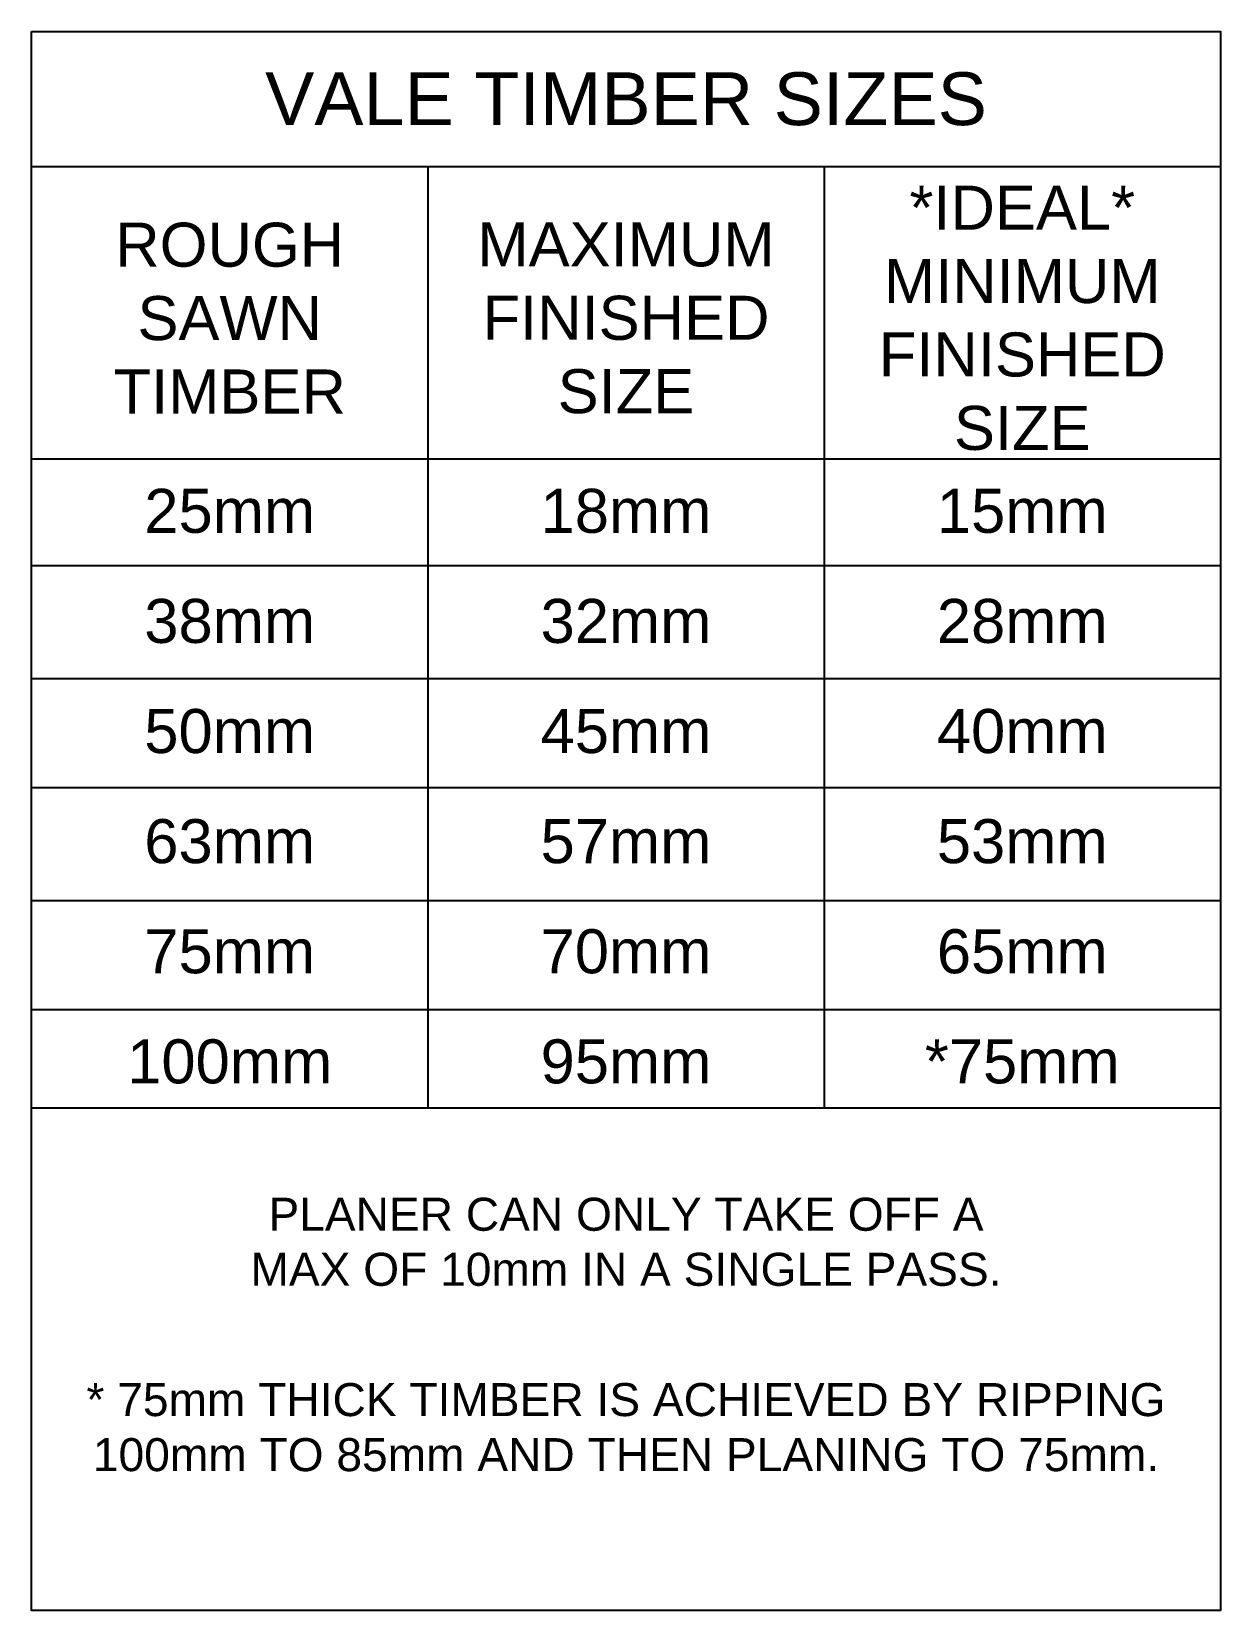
# Model space of a CAD drawing. Header units: millimetres. Extents: x 0 to 23312, y -3206 to 11448.
# Drawn here: x 19078 to 21778, y 4479 to 8064 of the extents above; entities that cross this region are included whole.
import ezdxf

# ---------------------------------------------------------------- set-up
doc = ezdxf.new("R2010")
doc.units = ezdxf.units.MM
doc.header["$LTSCALE"] = 10
doc.layers.add('41 - Detail', color=7, linetype='Continuous')
doc.styles.add('1-20', font='romans.shx', dxfattribs={"width": 0.8, "height": 40})

msp = doc.modelspace()

# ---------------------------------------------------------------- texts
at = {"layer": '41 - Detail', "color": 3, "insert": (20427.793, 7911.034), "char_height": 120, "width": 2700, "attachment_point": 5, "style": '1-20'}
msp.add_mtext('\\A1;{\\fArial|b0|i0|c0|p34;\\W1;VALE TIMBER SIZES}', dxfattribs=at)
at = {"layer": '41 - Detail', "style": '1-20'}
for s, insert, char_height, width, attachment_point in [('{\\fArial|b0|i0|c0|p34;\\W1;\\C3;*IDEAL* MINIMUM FINISHED SIZE}', (21327.793, 7413.72), 100, 965.97323, 5), ('{\\fArial|b0|i0|c0|p34;\\W1;\\C3;ROUGH SAWN TIMBER}', (19527.793, 7413.72), 100, 400, 5), ('{\\fArial|b0|i0|c0|p34;\\W1;\\C3;MAXIMUM FINISHED SIZE}', (20427.793, 7413.72), 100, 400, 5), ('\\pxsm1.5;{\\fArial|b0|i0|c0|p34;\\W1;\\C3;25mm\\P38mm\\P50mm\\P63mm\\P75mm\\P100mm}', (19527.793, 7026.03), 100, 400, 2), ('\\pxsm1.5;{\\fArial|b0|i0|c0|p34;\\W1;\\C3;18mm\\P32mm\\P45mm\\P57mm\\P70mm\\P95mm}', (20427.793, 7026.03), 100, 400, 2), ('\\pxsm1.5;{\\fArial|b0|i0|c0|p34;\\W1;\\C3;15mm\\P28mm\\P40mm\\P53mm\\P65mm\\P*75mm}', (21327.793, 7026.03), 100, 400, 2), ('\\pxsm1;{\\fArial|b0|i0|c0|p34;\\W1;\\C3;PLANER CAN ONLY TAKE OFF A MAX OF 10mm IN A SINGLE PASS.}', (20427.793, 5416.11), 75, 1718.87577, 2), ('\\pxsm1;{\\fArial|b0|i0|c0|p34;\\W1;\\C3;* 75mm THICK TIMBER IS ACHIEVED BY RIPPING 100mm TO 85mm AND THEN PLANING TO 75mm.}', (20427.793, 4995.206), 75, 2700, 2)]:
    msp.add_mtext(s, dxfattribs=dict(at, insert=insert, char_height=char_height, width=width, attachment_point=attachment_point))

# ---------------------------------------------------------------- linework, layer by layer
at = {"color": 3, "ltscale": 10}
msp.add_line((19077.793, 7757.707), (21777.793, 7757.707), dxfattribs=at)
at = {"color": 251, "ltscale": 10}
for p, q in [((19077.793, 7094.264), (21777.793, 7094.264)), ((19077.793, 6851.721), (21777.793, 6851.721)), ((19077.793, 6594.91), (21777.793, 6594.91)), ((19077.793, 6347.61), (21777.793, 6347.61)), ((19077.793, 6090.799), (21777.793, 6090.799)), ((19077.793, 5843.5), (21777.793, 5843.5)), ((19077.793, 5619.98), (21777.793, 5619.98))]:
    msp.add_line(p, q, dxfattribs=at)
at = {"color": 3, "ltscale": 10}
msp.add_lwpolyline([(19077.793, 8064.361), (21777.793, 8064.361), (21777.793, 4478.94), (19077.793, 4478.94)], close=True, dxfattribs=at)
at = {"color": 251, "ltscale": 10}
for points in [[(19977.793, 7757.707), (19977.793, 5619.98)], [(20877.793, 7757.707), (20877.793, 5619.98)]]:
    msp.add_lwpolyline(points, dxfattribs=at)

msp.set_redraw_order([(e.dxf.handle, doc.entitydb.next_handle()) for e in msp.query("TEXT MTEXT ATTDEF DIMENSION ARC_DIMENSION")])  # texts and dimensions are drawn at this point

doc.saveas('drawing.dxf')
